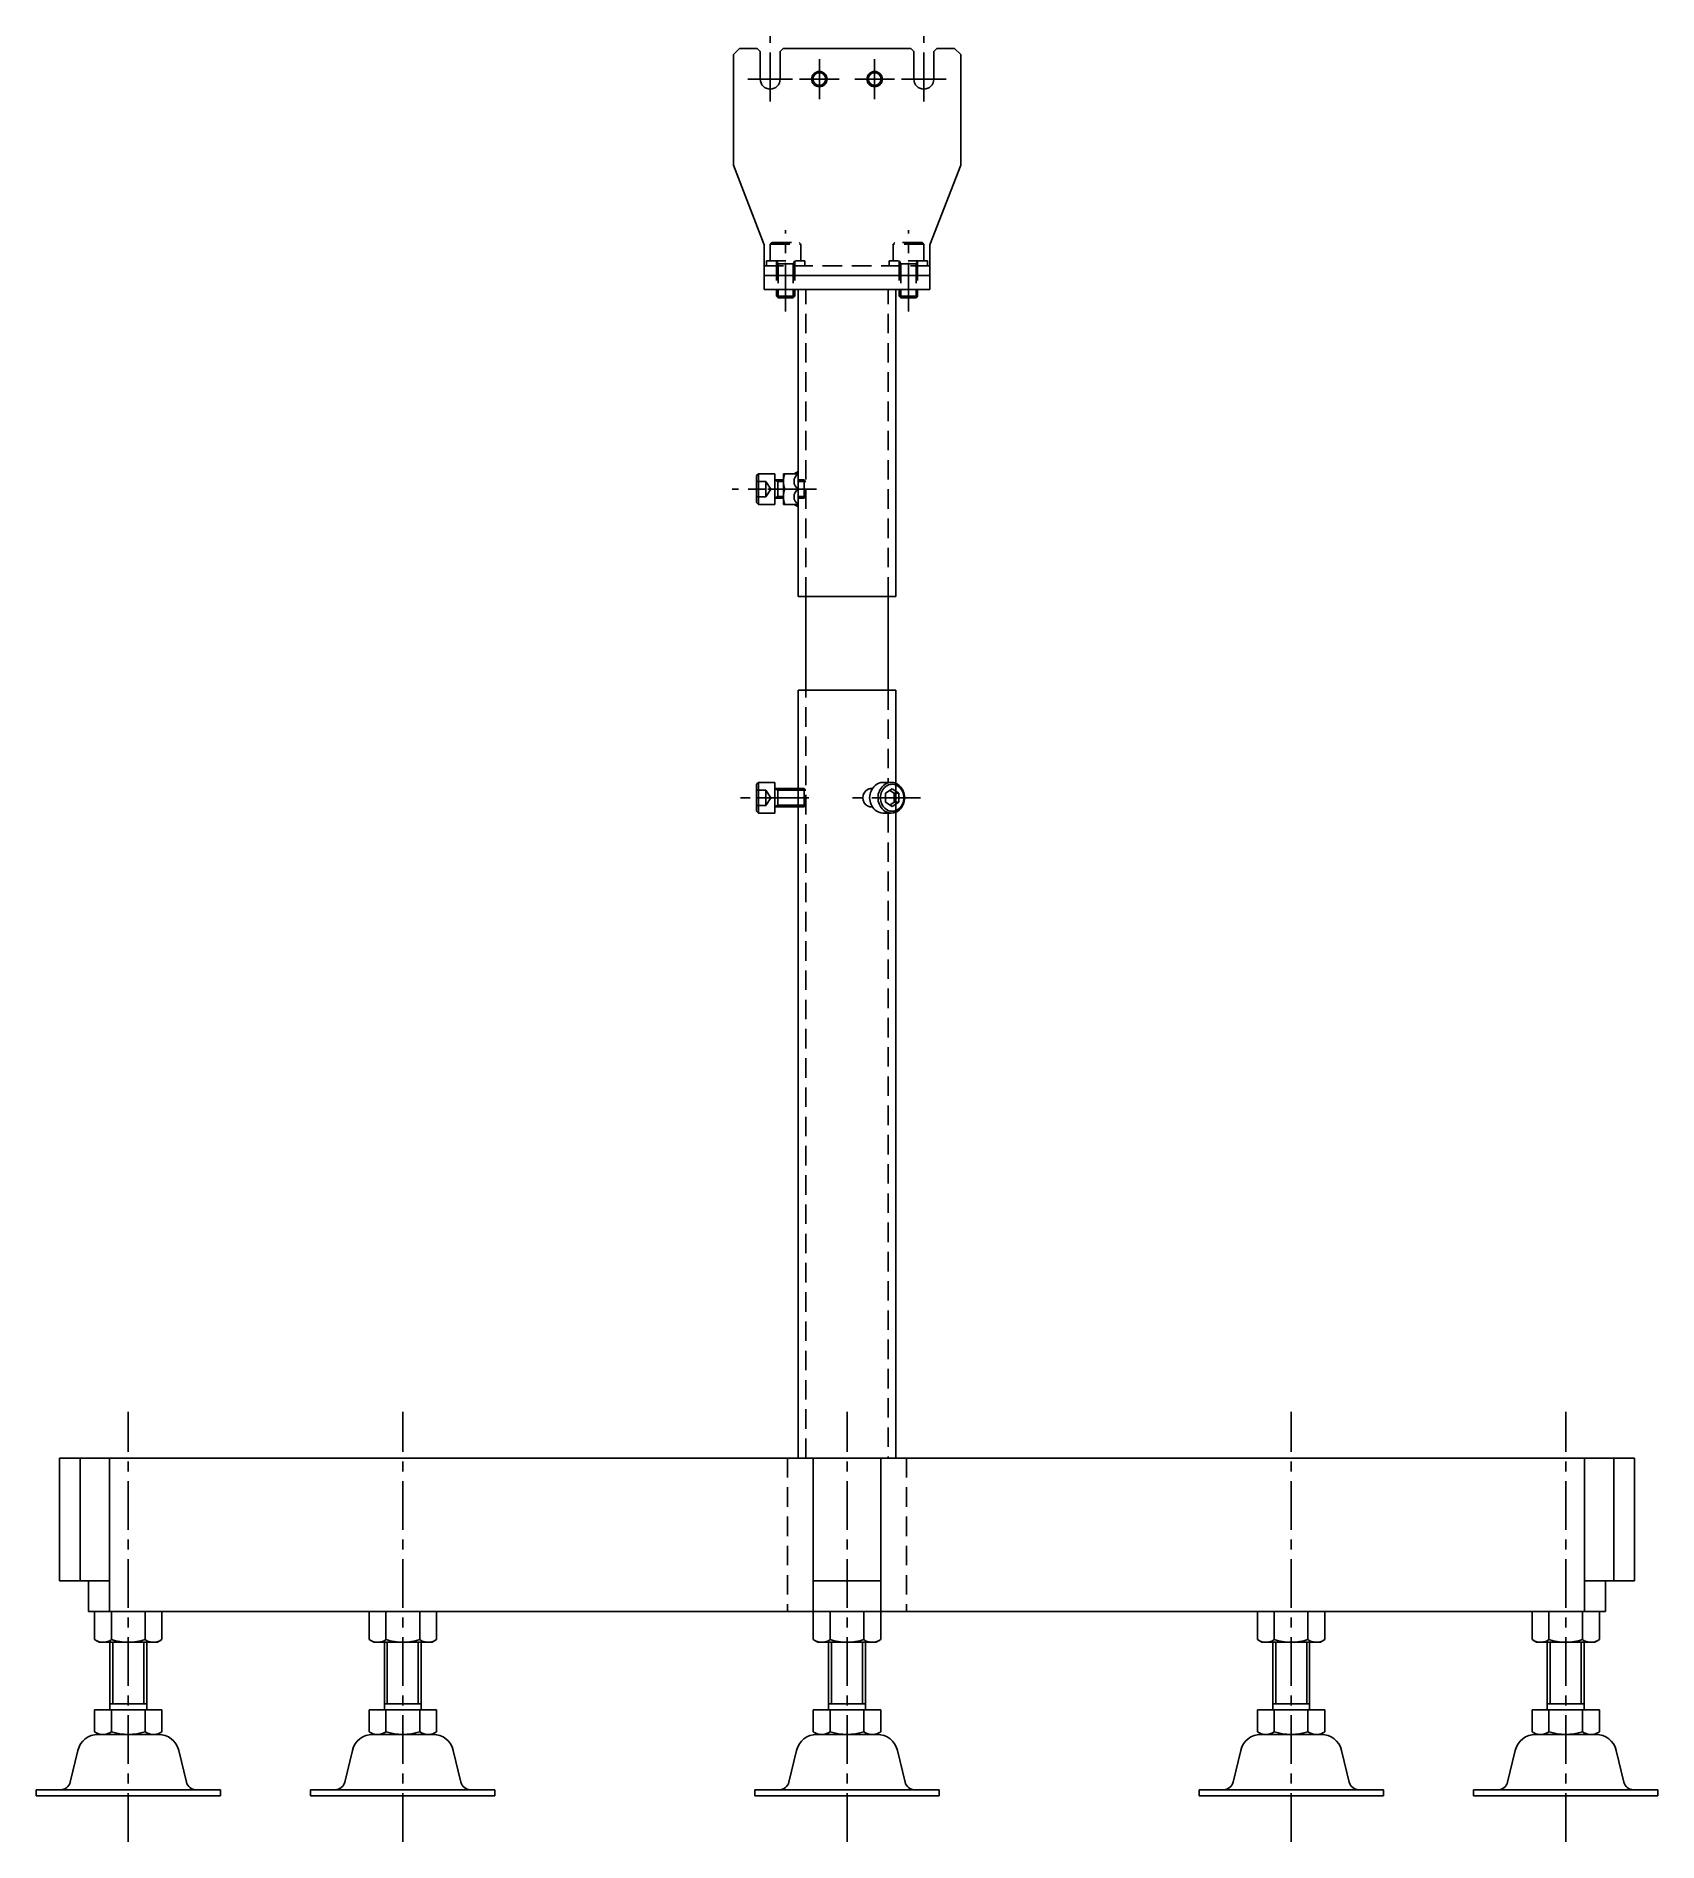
# Model space of a CAD drawing. Extents: x 0 to 1220, y -8 to 1248.
# Drawn here: x 692 to 1220, y 25 to 613 of the extents above; entities that cross this region are included whole.
import ezdxf

# ---------------------------------------------------------------- set-up
doc = ezdxf.new("R2010")
doc.units = 0
doc.header["$LTSCALE"] = 0.5
doc.linetypes.add('CENTER', pattern=[50.8, 31.75, -6.35, 6.35, -6.35])
doc.linetypes.add('DASHED', pattern=[19.05, 12.7, -6.35])
doc.layers.get('0').update_dxf_attribs({"linetype": 'CONTINUOUS'})
doc.layers.add('CENTER', color=1, linetype='CENTER')

msp = doc.modelspace()

# ---------------------------------------------------------------- linework, layer by layer
at = {"color": 7, "linetype": 'CONTINUOUS'}
for p, q in [((918.76, 607), (920.76, 609)), ((918.76, 607), (918.76, 571)), ((920.76, 609), (926.51, 609)), ((927.51, 608), (926.51, 609)), ((927.51, 608), (927.51, 599)), ((934.01, 608), (935.01, 609)), ((934.01, 608), (934.01, 599)), ((935.01, 609), (976.51, 609)), ((977.51, 608), (976.51, 609)), ((977.51, 608), (977.51, 599)), ((984.01, 608), (985.01, 609)), ((984.01, 608), (984.01, 599)), ((990.76, 609), (985.01, 609)), ((992.76, 607), (990.76, 609)), ((992.76, 607), (992.76, 571)), ((918.76, 571), (928.76, 545)), ((992.76, 571), (982.76, 545)), ((928.76, 545), (928.76, 530.5)), ((982.76, 545), (982.76, 530.5)), ((928.76, 535), (982.76, 535)), ((928.76, 530.5), (982.76, 530.5)), ((932.76, 530.5), (932.76, 528.34)), ((938.76, 530.5), (938.76, 528.34)), ((939.86, 430.5), (939.86, 530.5)), ((971.66, 430.5), (971.66, 530.5)), ((972.76, 530.5), (972.76, 528.34)), ((978.76, 530.5), (978.76, 528.34)), ((933.3, 527.8), (932.76, 528.34)), ((932.76, 528.34), (938.76, 528.34)), ((933.3, 527.8), (938.22, 527.8)), ((938.76, 528.34), (938.22, 527.8)), ((978.76, 528.34), (972.76, 528.34)), ((972.76, 528.34), (973.3, 527.8)), ((978.22, 527.8), (973.3, 527.8)), ((978.22, 527.8), (978.76, 528.34)), ((926.91, 470.5), (926.31, 469.9)), ((926.91, 470.5), (926.91, 460.5)), ((926.91, 470.5), (932.31, 470.5)), ((932.31, 470.5), (932.31, 460.5)), ((935.06, 470.5), (935.06, 460.5)), ((935.06, 470.5), (939.86, 470.5)), ((938.52, 470.5), (939.86, 471.27)), ((926.31, 469.9), (926.31, 461.1)), ((932.31, 468.5), (935.06, 468.5)), ((933.25, 468.5), (933.25, 462.5)), ((939.86, 465.5), (935.5, 465.5)), ((926.91, 460.5), (926.31, 461.1)), ((926.91, 460.5), (932.31, 460.5)), ((932.31, 462.5), (935.06, 462.5)), ((939.86, 460.5), (935.06, 460.5)), ((938.52, 460.5), (939.86, 459.73)), ((939.86, 430.5), (971.66, 430.5)), ((942.31, 400), (942.31, 430.5)), ((969.21, 400), (969.21, 430.5)), ((971.66, 400), (939.86, 400)), ((939.86, 150), (939.86, 400)), ((971.66, 150), (971.66, 400)), ((926.91, 370), (926.31, 369.4)), ((926.31, 369.4), (926.31, 360.6)), ((926.91, 370), (926.91, 360)), ((926.91, 370), (932.31, 370)), ((932.31, 370), (932.31, 360)), ((932.31, 368), (939.86, 368)), ((933.25, 368), (933.25, 362)), ((964.04, 368), (963.69, 368)), ((970.16, 370), (967.46, 370)), ((968.3, 366.44), (970.46, 367.89)), ((968.3, 363.56), (968.3, 366.44)), ((971.13, 366.44), (969.71, 367.39)), ((970.46, 367.89), (972.63, 366.44)), ((972.63, 366.44), (971.13, 366.44)), ((971.13, 363.56), (971.13, 366.44)), ((972.63, 366.44), (972.63, 363.56)), ((926.91, 360), (926.31, 360.6)), ((926.91, 360), (932.31, 360)), ((932.31, 362), (939.86, 362)), ((963.69, 362), (964.04, 362)), ((967.46, 360), (970.16, 360)), ((970.46, 362.11), (968.3, 363.56)), ((969.71, 362.61), (971.13, 363.56)), ((972.63, 363.56), (970.46, 362.11)), ((972.63, 363.56), (971.13, 363.56)), ((699.38, 150), (699.38, 110)), ((1212.14, 150), (699.38, 150)), ((706.18, 150), (706.18, 110)), ((715.69, 150), (715.69, 100)), ((944.76, 150), (944.76, 100)), ((966.76, 150), (966.76, 100)), ((1195.83, 150), (1195.83, 100)), ((1205.34, 150), (1205.34, 110)), ((1212.14, 150), (1212.14, 110)), ((699.38, 110), (715.69, 110)), ((708.89, 110), (708.89, 100)), ((944.76, 110), (966.76, 110)), ((1212.14, 110), (1195.83, 110)), ((1202.63, 110), (1202.63, 100)), ((1202.63, 100), (708.89, 100)), ((710.83, 100), (710.83, 90.85)), ((716.31, 90.85), (716.31, 100)), ((727.28, 100), (727.28, 90.85)), ((732.77, 90.85), (732.77, 100)), ((800.21, 100), (800.21, 90.85)), ((805.69, 90.85), (805.69, 100)), ((816.66, 100), (816.66, 90.85)), ((822.15, 90.85), (822.15, 100)), ((944.79, 100), (944.79, 90.85)), ((950.27, 90.85), (950.27, 100)), ((961.24, 100), (961.24, 90.85)), ((966.73, 90.85), (966.73, 100)), ((1089.37, 90.85), (1089.37, 100)), ((1094.85, 100), (1094.85, 90.85)), ((1105.82, 90.85), (1105.82, 100)), ((1111.31, 100), (1111.31, 90.85)), ((1178.75, 90.85), (1178.75, 100)), ((1184.23, 100), (1184.23, 90.85)), ((1195.2, 90.85), (1195.2, 100)), ((1200.69, 100), (1200.69, 90.85)), ((712.3, 90), (710.83, 90.85)), ((731.3, 90), (712.3, 90)), ((715.8, 90), (715.8, 68)), ((727.8, 90), (727.8, 68)), ((731.3, 90), (732.77, 90.85)), ((801.68, 90), (800.21, 90.85)), ((820.68, 90), (801.68, 90)), ((805.18, 90), (805.18, 68)), ((817.18, 90), (817.18, 68)), ((820.68, 90), (822.15, 90.85)), ((946.26, 90), (944.79, 90.85)), ((965.26, 90), (946.26, 90)), ((949.77, 90), (949.77, 68)), ((961.77, 90), (961.77, 68)), ((965.26, 90), (966.73, 90.85)), ((1090.84, 90), (1089.37, 90.85)), ((1090.84, 90), (1109.84, 90)), ((1094.34, 90), (1094.34, 68)), ((1106.34, 90), (1106.34, 68)), ((1109.84, 90), (1111.31, 90.85)), ((1180.22, 90), (1178.75, 90.85)), ((1180.22, 90), (1199.22, 90)), ((1183.72, 90), (1183.72, 68)), ((1195.72, 90), (1195.72, 68)), ((1199.22, 90), (1200.69, 90.85)), ((710.83, 68), (710.83, 60.85)), ((710.83, 68), (732.77, 68)), ((727.8, 70), (715.8, 70)), ((716.31, 60.85), (716.31, 68)), ((727.28, 68), (727.28, 60.85)), ((732.77, 60.85), (732.77, 68)), ((800.21, 68), (800.21, 60.85)), ((822.15, 68), (800.21, 68)), ((817.18, 70), (805.18, 70)), ((805.69, 60.85), (805.69, 68)), ((816.66, 68), (816.66, 60.85)), ((822.15, 60.85), (822.15, 68)), ((944.79, 68), (944.79, 60.85)), ((966.73, 68), (944.79, 68)), ((961.77, 70), (949.77, 70)), ((950.27, 60.85), (950.27, 68)), ((961.24, 68), (961.24, 60.85)), ((966.73, 60.85), (966.73, 68)), ((1089.37, 60.85), (1089.37, 68)), ((1089.37, 68), (1111.31, 68)), ((1094.34, 70), (1106.34, 70)), ((1094.85, 68), (1094.85, 60.85)), ((1105.82, 60.85), (1105.82, 68)), ((1111.31, 68), (1111.31, 60.85)), ((1178.75, 60.85), (1178.75, 68)), ((1200.69, 68), (1178.75, 68)), ((1183.72, 70), (1195.72, 70)), ((1184.23, 68), (1184.23, 60.85)), ((1195.2, 60.85), (1195.2, 68)), ((1200.69, 68), (1200.69, 60.85)), ((712.3, 60), (710.83, 60.85)), ((731.6, 60), (712, 60)), ((731.3, 60), (732.77, 60.85)), ((801.68, 60), (800.21, 60.85)), ((820.98, 60), (801.38, 60)), ((820.68, 60), (822.15, 60.85)), ((946.26, 60), (944.79, 60.85)), ((965.55, 60), (945.96, 60)), ((965.26, 60), (966.73, 60.85)), ((1090.84, 60), (1089.37, 60.85)), ((1090.54, 60), (1110.13, 60)), ((1109.84, 60), (1111.31, 60.85)), ((1180.22, 60), (1178.75, 60.85)), ((1179.92, 60), (1199.52, 60)), ((1199.22, 60), (1200.69, 60.85)), ((702.89, 44.45), (705.39, 54.8)), ((738.21, 54.8), (740.71, 44.45)), ((792.27, 44.45), (794.77, 54.8)), ((827.59, 54.8), (830.09, 44.45)), ((936.85, 44.45), (939.35, 54.8)), ((972.16, 54.8), (974.67, 44.45)), ((1083.93, 54.8), (1081.43, 44.45)), ((1119.24, 44.45), (1116.74, 54.8)), ((1173.31, 54.8), (1170.81, 44.45)), ((1208.63, 44.45), (1206.13, 54.8)), ((691.8, 42), (751.8, 42)), ((691.8, 42), (691.8, 40)), ((751.8, 42), (751.8, 40)), ((781.16, 42), (841.16, 42)), ((781.16, 42), (781.16, 40)), ((841.16, 42), (841.16, 40)), ((925.76, 42), (985.76, 42)), ((925.76, 42), (925.76, 40)), ((985.76, 42), (985.76, 40)), ((1130.35, 42), (1070.35, 42)), ((1070.35, 42), (1070.35, 40)), ((1130.35, 42), (1130.35, 40)), ((1219.72, 42), (1159.72, 42)), ((1159.72, 42), (1159.72, 40)), ((1219.72, 42), (1219.72, 40)), ((691.8, 40), (751.8, 40)), ((781.16, 40), (841.16, 40)), ((925.76, 40), (985.76, 40)), ((1130.35, 40), (1070.35, 40)), ((1219.72, 40), (1159.72, 40))]:
    msp.add_line(p, q, dxfattribs=at)
at = {"color": 3, "linetype": 'DASHED'}
for p, q in [((931.36, 545.8), (930.76, 545.2)), ((930.76, 545.2), (930.76, 539.8)), ((930.76, 545.2), (940.76, 545.2)), ((931.36, 545.8), (940.16, 545.8)), ((940.16, 545.8), (940.76, 545.2)), ((940.76, 545.2), (940.76, 539.8)), ((971.36, 545.8), (970.76, 545.2)), ((970.76, 545.2), (970.76, 539.8)), ((980.76, 545.2), (970.76, 545.2)), ((980.16, 545.8), (971.36, 545.8)), ((980.16, 545.8), (980.76, 545.2)), ((980.76, 545.2), (980.76, 539.8)), ((982.76, 538.2), (928.76, 538.2)), ((929.51, 539.8), (942.01, 539.8)), ((929.51, 539.8), (929.51, 538.2)), ((932.76, 539.8), (932.76, 530.5)), ((932.76, 539.8), (933.3, 538.86)), ((938.76, 538.86), (932.76, 538.86)), ((933.3, 538.86), (933.3, 530.5)), ((938.76, 539.8), (938.22, 538.86)), ((938.22, 538.86), (938.22, 530.5)), ((938.76, 539.8), (938.76, 530.5)), ((942.01, 539.8), (942.01, 538.2)), ((982.01, 539.8), (969.51, 539.8)), ((969.51, 539.8), (969.51, 538.2)), ((972.76, 539.8), (972.76, 530.5)), ((972.76, 539.8), (973.3, 538.86)), ((972.76, 538.86), (978.76, 538.86)), ((973.3, 538.86), (973.3, 530.5)), ((978.76, 539.8), (978.22, 538.86)), ((978.22, 538.86), (978.22, 530.5)), ((978.76, 539.8), (978.76, 530.5)), ((982.01, 539.8), (982.01, 538.2)), ((942.31, 430.5), (942.31, 530.5)), ((969.21, 430.5), (969.21, 530.5)), ((926.31, 468), (929.31, 468)), ((926.31, 465.5), (929.31, 465.5)), ((929.31, 468), (930.97, 465.5)), ((929.31, 463), (929.31, 468)), ((929.31, 463), (930.97, 465.5)), ((939.86, 468.5), (941.77, 468.5)), ((939.86, 467.96), (942.31, 467.96)), ((941.77, 462.5), (941.77, 468.5)), ((942.31, 467.96), (941.77, 468.5)), ((926.31, 463), (929.31, 463)), ((939.86, 463.04), (942.31, 463.04)), ((939.86, 462.5), (941.77, 462.5)), ((942.31, 463.04), (941.77, 462.5)), ((942.31, 150), (942.31, 400)), ((969.21, 400), (969.21, 370)), ((926.31, 367.5), (929.31, 367.5)), ((926.31, 365), (929.31, 365)), ((929.31, 367.5), (930.97, 365)), ((929.31, 362.5), (929.31, 367.5)), ((929.31, 362.5), (930.97, 365)), ((939.86, 368), (941.77, 368)), ((939.86, 367.46), (942.31, 367.46)), ((941.77, 362), (941.77, 368)), ((942.31, 367.46), (941.77, 368)), ((926.31, 362.5), (929.31, 362.5)), ((939.86, 362.54), (942.31, 362.54)), ((939.86, 362), (941.77, 362)), ((942.31, 362.54), (941.77, 362)), ((969.21, 360), (969.21, 150)), ((936.41, 150), (936.41, 100)), ((975.11, 150), (975.11, 100))]:
    msp.add_line(p, q, dxfattribs=at)
at = {"color": 3, "linetype": 'CONTINUOUS'}
for p, q in [((933.3, 530.5), (933.3, 527.8)), ((938.22, 530.5), (938.22, 527.8)), ((973.3, 530.5), (973.3, 527.8)), ((978.22, 530.5), (978.22, 527.8)), ((932.31, 468.5), (933.25, 467.96)), ((933.25, 467.96), (935.06, 467.96)), ((932.31, 462.5), (933.25, 463.04)), ((933.25, 463.04), (935.06, 463.04)), ((932.31, 368), (933.25, 367.46)), ((933.25, 367.46), (939.86, 367.46)), ((932.31, 362), (933.25, 362.54)), ((933.25, 362.54), (939.86, 362.54)), ((716.72, 70), (716.72, 90)), ((726.82, 70), (726.82, 90)), ((806.1, 70), (806.1, 90)), ((816.2, 70), (816.2, 90)), ((950.69, 70), (950.69, 90)), ((960.8, 70), (960.8, 90)), ((1095.31, 70), (1095.31, 90)), ((1105.42, 70), (1105.42, 90)), ((1184.69, 70), (1184.69, 90)), ((1194.8, 70), (1194.8, 90))]:
    msp.add_line(p, q, dxfattribs=at)
for centre in [(946.76, 599), (964.76, 599)]:
    msp.add_circle(centre, 2.5, dxfattribs=at)
at = {"color": 7, "linetype": 'CONTINUOUS'}
for centre in [(946.76, 599), (964.76, 599)]:
    msp.add_circle(centre, 2.07, dxfattribs=at)
for centre, radius, start, end in [((930.76, 599), 3.25, 180, 0), ((980.76, 599), 3.25, 180, 0), ((942.28, 468), 7.22, 159.74384, 200.25616), ((941.52, 468), 3, 123.62573, 236.37427), ((942.28, 463), 7.22, 159.74384, 200.25616), ((941.52, 463), 3, 123.62573, 236.37427), ((964.07, 365), 3.12, 117.71194, 242.28806), ((963.69, 365.47), 2.53, 90, 115.05847), ((968.56, 365), 5.43, 132.53954, 227.46046), ((967.46, 366.19), 3.81, 90, 132.49644), ((971.26, 365), 5.43, 132.53954, 227.46046), ((971.43, 365), 4.78, 129.5549, 230.4451), ((970.16, 366.19), 3.81, 47.50356, 132.49644), ((970.46, 366.04), 3.36, 48.49406, 131.50594), ((969.49, 365), 4.78, 309.5549, 50.4451), ((969.06, 365), 5.43, 312.53954, 47.46046), ((963.69, 364.53), 2.53, 244.94153, 270), ((967.46, 363.81), 3.81, 227.50356, 270), ((970.16, 363.81), 3.81, 227.50356, 312.49644), ((970.46, 363.96), 3.36, 224.58597, 315.41403), ((713.57, 94.86), 4.86, 244.38425, 304.38425), ((721.8, 108.15), 18.15, 252.41205, 287.58795), ((730.03, 94.86), 4.86, 235.61575, 295.61575), ((802.95, 94.86), 4.86, 244.38425, 304.38425), ((811.18, 108.15), 18.15, 252.41205, 287.58795), ((819.41, 94.86), 4.86, 235.61575, 295.61575), ((947.53, 94.86), 4.86, 244.38425, 304.38425), ((955.76, 108.15), 18.15, 252.41205, 287.58795), ((963.98, 94.86), 4.86, 235.61575, 295.61575), ((1092.11, 94.86), 4.86, 244.38425, 304.38425), ((1100.34, 108.15), 18.15, 252.41205, 287.58795), ((1108.56, 94.86), 4.86, 235.61575, 295.61575), ((1181.49, 94.86), 4.86, 244.38425, 304.38425), ((1189.72, 108.15), 18.15, 252.41205, 287.58795), ((1197.95, 94.86), 4.86, 235.61575, 295.61575), ((712, 53.2), 6.8, 90, 166.41401), ((713.57, 64.86), 4.86, 244.38425, 304.38425), ((721.8, 78.15), 18.15, 252.41205, 287.58795), ((730.03, 64.86), 4.86, 235.61575, 295.61575), ((731.6, 53.2), 6.8, 13.58599, 90), ((801.38, 53.2), 6.8, 90, 166.41401), ((802.95, 64.86), 4.86, 244.38425, 304.38425), ((811.18, 78.15), 18.15, 252.41205, 287.58795), ((819.41, 64.86), 4.86, 235.61575, 295.61575), ((820.98, 53.2), 6.8, 13.58599, 90), ((945.96, 53.2), 6.8, 90, 166.41401), ((947.53, 64.86), 4.86, 244.38425, 304.38425), ((955.76, 78.15), 18.15, 252.41205, 287.58795), ((963.98, 64.86), 4.86, 235.61575, 295.61575), ((965.55, 53.2), 6.8, 13.58599, 90), ((1090.54, 53.2), 6.8, 90, 166.41401), ((1092.11, 64.86), 4.86, 244.38425, 304.38425), ((1100.34, 78.15), 18.15, 252.41205, 287.58795), ((1108.56, 64.86), 4.86, 235.61575, 295.61575), ((1110.13, 53.2), 6.8, 13.58599, 90), ((1179.92, 53.2), 6.8, 90, 166.41401), ((1181.49, 64.86), 4.86, 244.38425, 304.38425), ((1189.72, 78.15), 18.15, 252.41205, 287.58795), ((1197.95, 64.86), 4.86, 235.61575, 295.61575), ((1199.52, 53.2), 6.8, 13.58599, 90), ((699.78, 45.2), 3.2, 270, 346.41401), ((743.82, 45.2), 3.2, 193.58599, 270), ((789.16, 45.2), 3.2, 270, 346.41401), ((833.2, 45.2), 3.2, 193.58599, 270), ((933.74, 45.2), 3.2, 270, 346.41401), ((977.78, 45.2), 3.2, 193.58599, 270), ((1078.32, 45.2), 3.2, 270, 346.41401), ((1122.36, 45.2), 3.2, 193.58599, 270), ((1167.7, 45.2), 3.2, 270, 346.41401), ((1211.74, 45.2), 3.2, 193.58599, 270)]:
    msp.add_arc(centre, radius, start, end, dxfattribs=at)
at = {"layer": 'CENTER', "color": 1, "linetype": 'CENTER'}
for p, q in [((930.76, 591.75), (930.76, 613)), ((980.76, 591.75), (980.76, 613)), ((946.76, 592.5), (946.76, 605.5)), ((964.76, 592.5), (964.76, 605.5)), ((923.51, 599), (938.01, 599)), ((940.26, 599), (953.26, 599)), ((971.26, 599), (958.26, 599)), ((988.01, 599), (973.51, 599)), ((935.76, 523.28), (935.76, 549.8)), ((975.76, 523.28), (975.76, 549.8)), ((945.86, 465.5), (918.39, 465.5)), ((943.31, 365), (920.84, 365)), ((979.68, 365), (957.6, 365)), ((721.8, 25), (721.8, 165)), ((811.16, 25), (811.16, 165)), ((955.76, 25), (955.76, 165)), ((1100.35, 25), (1100.35, 165)), ((1189.72, 25), (1189.72, 165))]:
    msp.add_line(p, q, dxfattribs=at)

doc.saveas('drawing.dxf')
